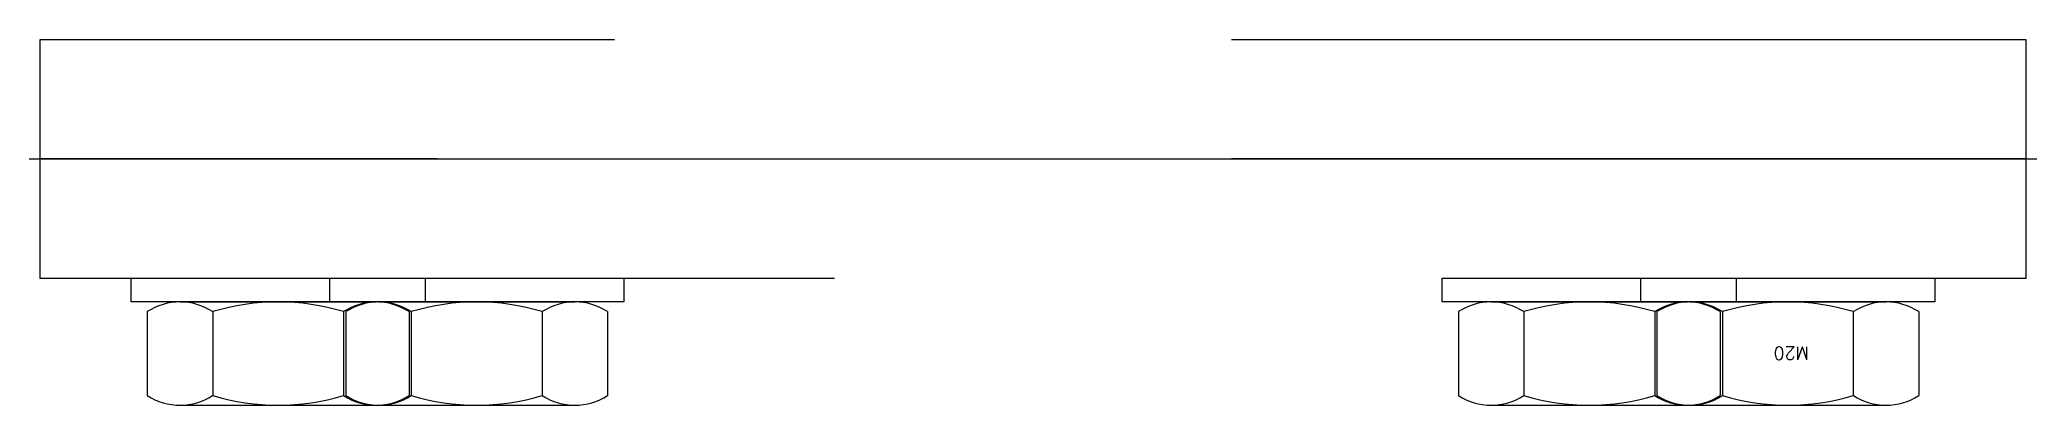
# Model space of a CAD drawing. Extents: x 44 to 147, y 26 to 78.
# Drawn here: x 66.7943 to 67.0443, y 69.0171 to 69.0631 of the extents above; entities that cross this region are included whole.
import ezdxf

# ---------------------------------------------------------------- set-up
doc = ezdxf.new("R2010")
doc.units = 0
doc.header["$LTSCALE"] = 0.5
doc.linetypes.add('AUSGEZOGEN', pattern=[1000.01, 1000, 0.01])
doc.linetypes.add('DOT', pattern=[0.175, 0.05, -0.125])
for name, color, linetype in [('BETON', 7, 'Continuous'), ('BEWEHRUNG', 1, 'Continuous'), ('STAHL', 7, 'Continuous')]:
    doc.layers.add(name, color=color, linetype=linetype)
doc.styles.add('R18', font='romans.shx', dxfattribs={"height": 0.018})

msp = doc.modelspace()

# ---------------------------------------------------------------- texts
at = {"layer": 'STAHL', "color": 171, "linetype": 'ByBlock', "style": 'R18'}
msp.add_text('M20', height=0.0016354638279, rotation=180, dxfattribs=at).set_placement((67.01695278800193, 69.02444404622047))

# ---------------------------------------------------------------- linework, layer by layer
at = {"layer": 'BETON', "color": 6, "linetype": 'AUSGEZOGEN'}
msp.add_line((66.6692849792947, 69.04807570036921), (67.37019245997958, 69.04807570036921), dxfattribs=at)
at = {"layer": 'BEWEHRUNG', "color": 171, "linetype": 'DOT', "extrusion": (-1.630298012789708e-17, 1, 0)}
for p, q in [((66.84159976778773, 69.0630757003692), (66.80695875163634, 69.0630757003692)), ((66.8665997677877, 69.0630757003692), (66.83195875163631, 69.0630757003692)), ((67.00659976778775, 69.0630757003692), (66.97195875163635, 69.0630757003692)), ((67.03159976778771, 69.0630757003692), (66.99695875163633, 69.0630757003692))]:
    msp.add_line(p, q, dxfattribs=at)
at = {"layer": 'STAHL', "color": 171, "linetype": 'ByBlock'}
for p, q in [((66.81192453413081, 69.03007589175333), (66.83663398529333, 69.03007589175333)), ((66.83692453413076, 69.03007589175333), (66.86163398529331, 69.03007589175333)), ((66.97692453413075, 69.03007589175333), (67.0016339852933, 69.03007589175333)), ((67.00192453413078, 69.03007589175333), (67.02663398529333, 69.03007589175333)), ((66.80780629274591, 69.02886100133607), (66.80780629274591, 69.01829078217058)), ((66.8160427769423, 69.02886100133607), (66.8160427769423, 69.01829078217058)), ((66.83251574248186, 69.02886100133607), (66.83251574248186, 69.01829078217057)), ((66.83280629274589, 69.02886100133607), (66.83280629274589, 69.01829078217058)), ((66.84075222667823, 69.02886100133607), (66.84075222667823, 69.01829078217057)), ((66.84104277694226, 69.02886100133607), (66.84104277694226, 69.01829078217058)), ((66.85751574248181, 69.02886100133607), (66.85751574248181, 69.01829078217057)), ((66.8657522266782, 69.02886100133607), (66.8657522266782, 69.01829078217057)), ((66.97280629274587, 69.02886100133607), (66.97280629274587, 69.01829078217058)), ((66.98104277694225, 69.02886100133607), (66.98104277694225, 69.01829078217058)), ((66.9975157424818, 69.02886100133607), (66.9975157424818, 69.01829078217057)), ((66.9978062927459, 69.02886100133607), (66.9978062927459, 69.01829078217058)), ((67.00575222667818, 69.02886100133607), (67.00575222667818, 69.01829078217057)), ((67.00604277694228, 69.02886100133607), (67.00604277694228, 69.01829078217058)), ((67.02251574248183, 69.02886100133607), (67.02251574248183, 69.01829078217057)), ((67.03075222667822, 69.02886100133607), (67.03075222667822, 69.01829078217057)), ((66.81192453413081, 69.01707589175332), (66.83663398529333, 69.01707589175332)), ((66.83692453413076, 69.01707589175332), (66.86163398529331, 69.01707589175332)), ((66.97692453413075, 69.01707589175332), (67.0016339852933, 69.01707589175332)), ((67.00192453413078, 69.01707589175332), (67.02663398529333, 69.01707589175332))]:
    msp.add_line(p, q, dxfattribs=at)
at = {"layer": 'STAHL', "color": 102, "linetype": 'DOT'}
msp.add_lwpolyline([(66.79427925971203, 69.04807570036921), (67.04427925971203, 69.04807570036921), (67.04427925971203, 69.0630757003692), (66.79427925971203, 69.0630757003692)], close=True, dxfattribs=at)
at = {"layer": 'STAHL', "color": 171, "linetype": 'DOT'}
msp.add_lwpolyline([(66.79427925971203, 69.03307589175336), (67.04427925971203, 69.03307589175336), (67.04427925971203, 69.04807589175334), (66.79427925971203, 69.04807589175334)], close=True, dxfattribs=at)
at = {"layer": 'STAHL', "color": 171, "linetype": 'AUSGEZOGEN'}
for points in [[(66.80577925971204, 69.03007589175338), (66.80577925971204, 69.03307589175336), (66.84277925971202, 69.03307589175336), (66.84277925971202, 69.03007589175338)], [(66.83077925971203, 69.03007589175338), (66.83077925971203, 69.03307589175336), (66.86777925971207, 69.03307589175336), (66.86777925971207, 69.03007589175338)], [(66.97077925971206, 69.03007589175338), (66.97077925971206, 69.03307589175336), (67.00777925971202, 69.03307589175336), (67.00777925971202, 69.03007589175338)], [(66.99577925971204, 69.03007589175338), (66.99577925971204, 69.03307589175336), (67.03277925971202, 69.03307589175336), (67.03277925971202, 69.03007589175338)]]:
    msp.add_lwpolyline(points, close=True, dxfattribs=at)
at = {"layer": 'STAHL', "color": 171, "linetype": 'ByBlock'}
for centre, radius, start, end in [((66.81192453413081, 69.02248754798097), 0.007588343772356182, 57.13277999999998, 122.86722), ((66.82427925971207, 69.00154387506821), 0.02853201668512008, 73.22134999999986, 106.7786500000001), ((66.83663398529333, 69.02248754798096), 0.007588343772356182, 57.13277999999998, 122.86722), ((66.83692453413076, 69.02248754798097), 0.007588343772356182, 57.13277999999998, 122.86722), ((66.84927925971203, 69.00154387506821), 0.02853201668512008, 73.22134999999986, 106.7786500000001), ((66.86163398529331, 69.02248754798096), 0.007588343772356182, 57.13277999999998, 122.86722), ((66.97692453413075, 69.02248754798097), 0.007588343772356182, 57.13277999999998, 122.86722), ((66.98927925971202, 69.00154387506821), 0.02853201668512008, 73.22134999999986, 106.7786500000001), ((67.0016339852933, 69.02248754798096), 0.007588343772356182, 57.13277999999998, 122.86722), ((67.00192453413078, 69.02248754798097), 0.007588343772356182, 57.13277999999998, 122.86722), ((67.01427925971205, 69.00154387506821), 0.02853201668512008, 73.22134999999986, 106.7786500000001), ((67.02663398529333, 69.02248754798096), 0.007588343772356182, 57.13277999999998, 122.86722), ((66.81192453413081, 69.02466423552568), 0.007588343772356182, 237.1327799999999, 302.86722), ((66.82427925971207, 69.04560790843844), 0.02853201668512008, 253.2213499999999, 286.7786500000001), ((66.83663398529333, 69.02466423552568), 0.007588343772356182, 237.1327799999999, 302.86722), ((66.83692453413076, 69.02466423552568), 0.007588343772356182, 237.1327799999999, 302.86722), ((66.84927925971203, 69.04560790843844), 0.02853201668512008, 253.2213499999999, 286.7786500000001), ((66.86163398529331, 69.02466423552568), 0.007588343772356182, 237.1327799999999, 302.86722), ((66.97692453413075, 69.02466423552568), 0.007588343772356182, 237.1327799999999, 302.86722), ((66.98927925971202, 69.04560790843844), 0.02853201668512008, 253.2213499999999, 286.7786500000001), ((67.0016339852933, 69.02466423552568), 0.007588343772356182, 237.1327799999999, 302.86722), ((67.00192453413078, 69.02466423552568), 0.007588343772356182, 237.1327799999999, 302.86722), ((67.01427925971205, 69.04560790843844), 0.02853201668512008, 253.2213499999999, 286.7786500000001), ((67.02663398529333, 69.02466423552568), 0.007588343772356182, 237.1327799999999, 302.86722)]:
    msp.add_arc(centre, radius, start, end, dxfattribs=at)

msp.set_redraw_order([(e.dxf.handle, doc.entitydb.next_handle()) for e in msp.query("TEXT MTEXT ATTDEF DIMENSION ARC_DIMENSION")])  # texts and dimensions are drawn at this point

doc.saveas('drawing.dxf')
